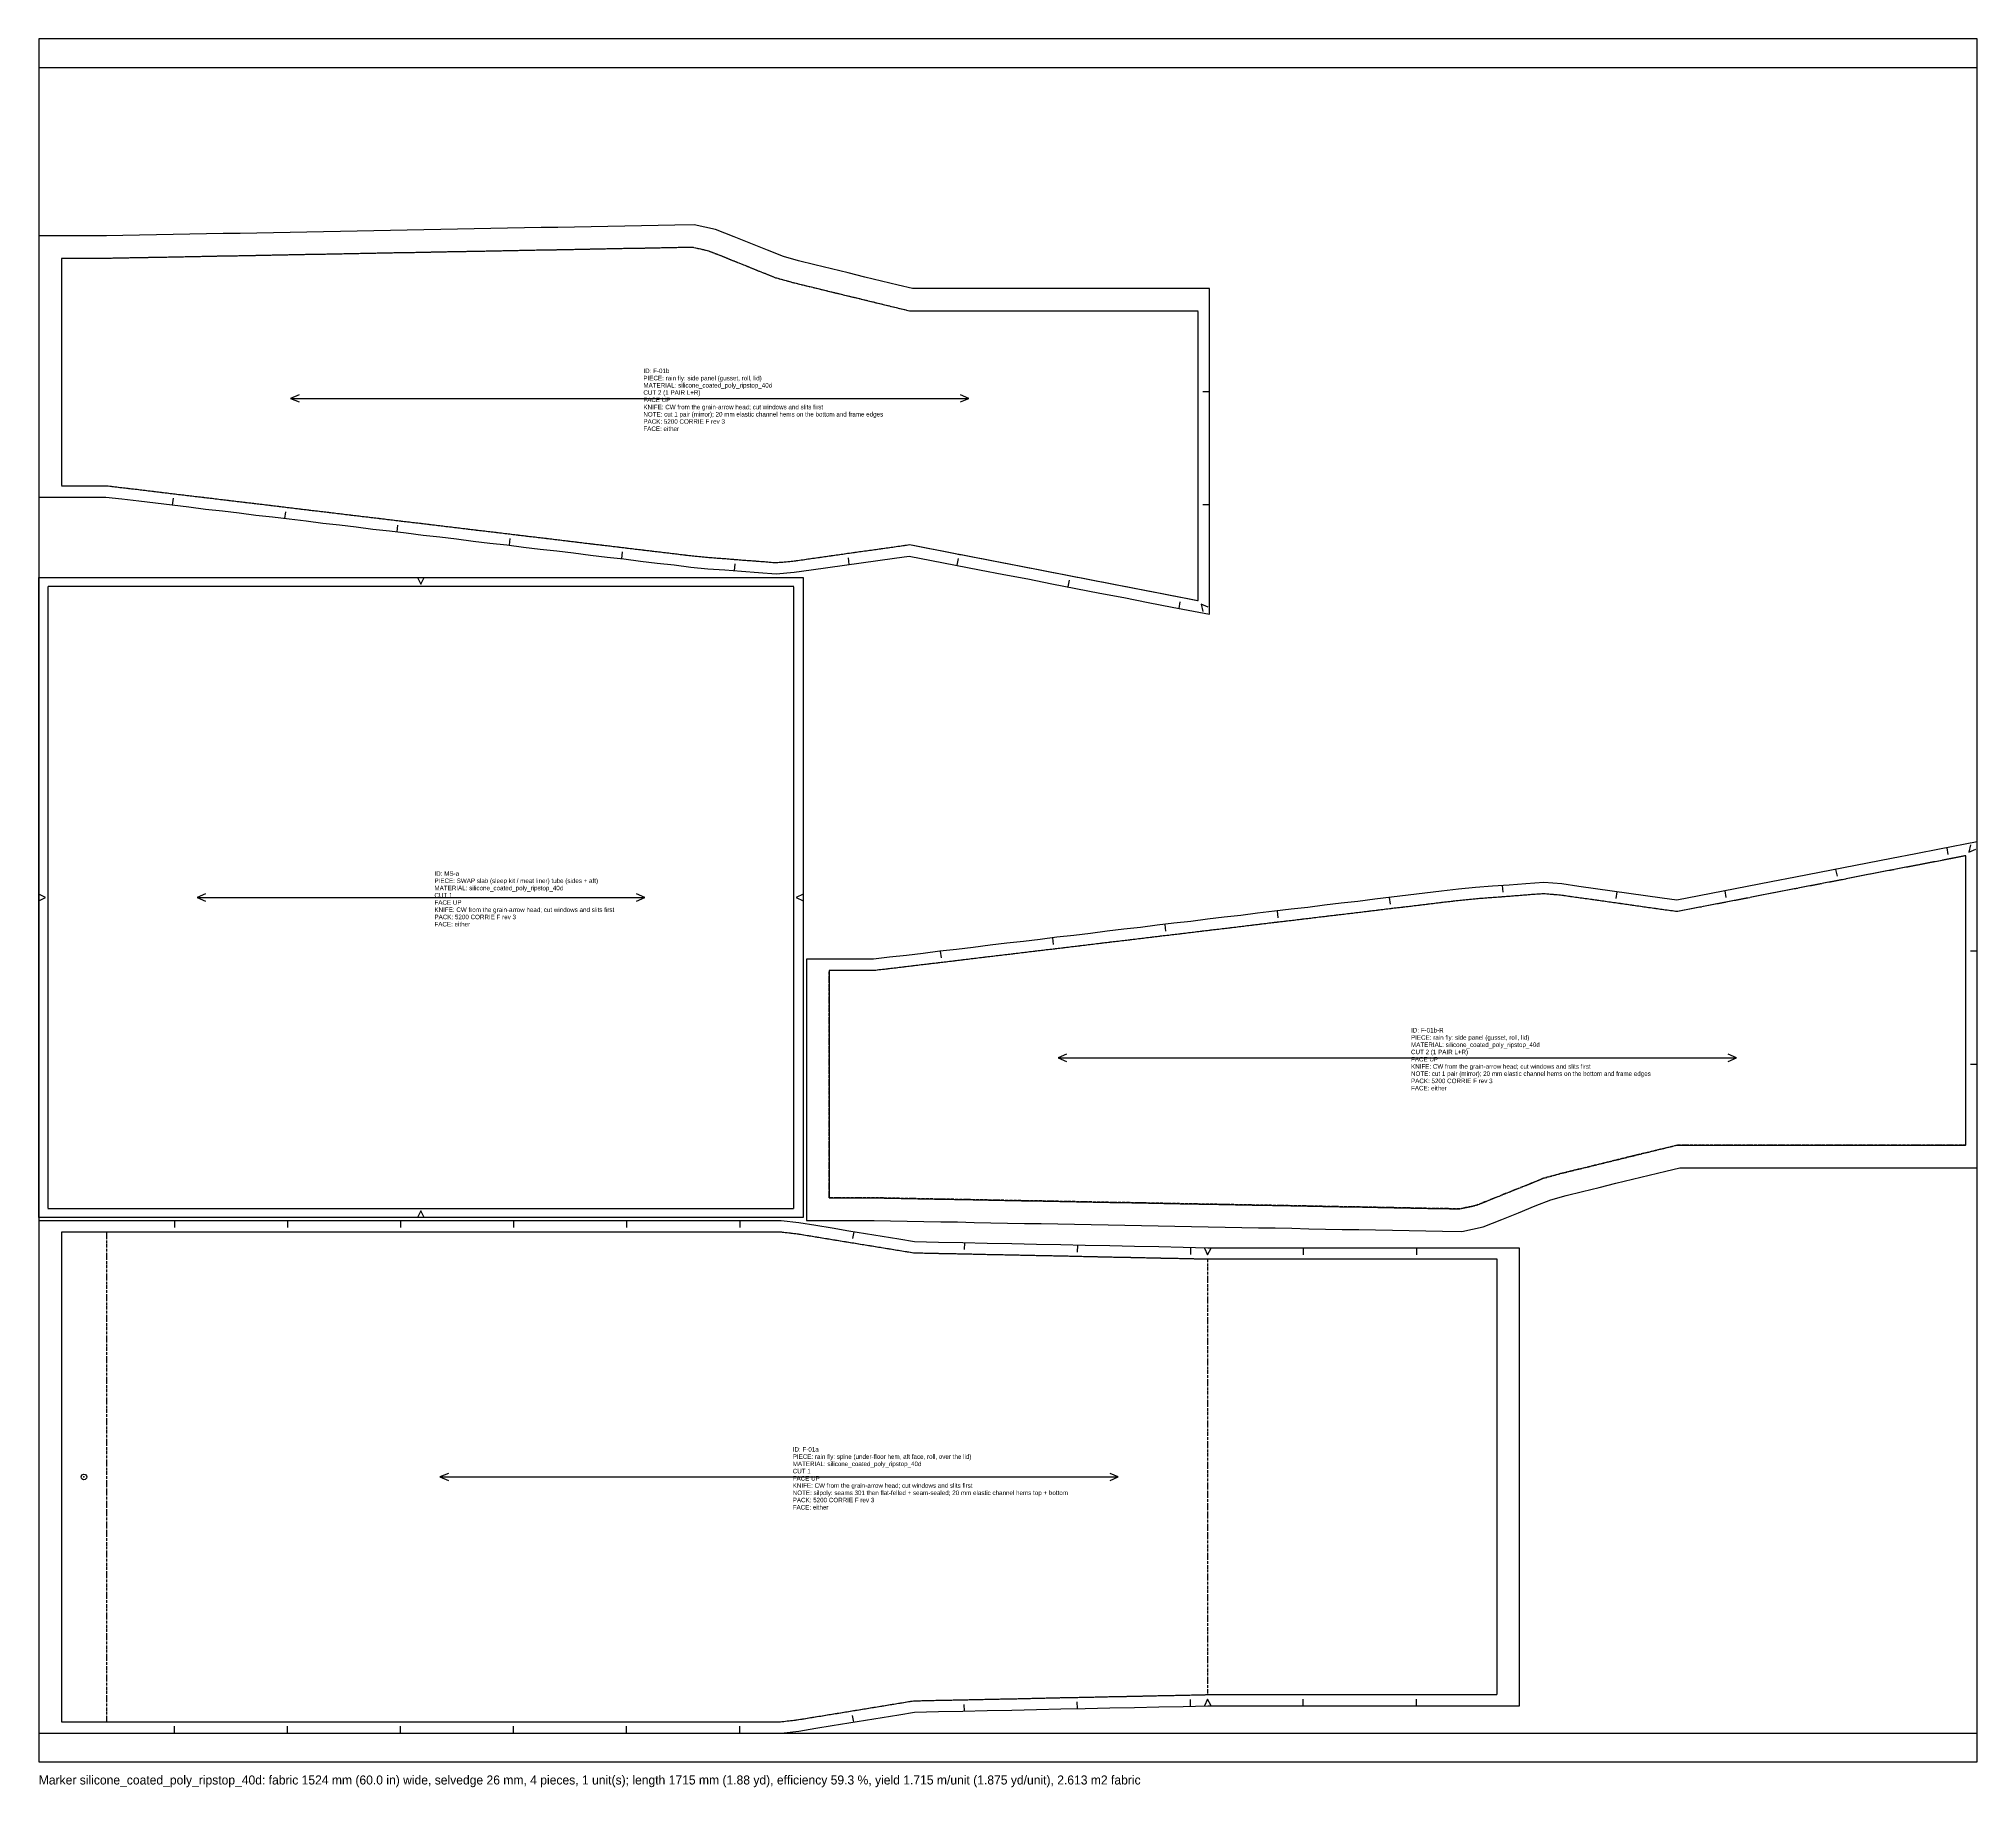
# Model space of a CAD drawing. Header units: millimetres. Extents: x 0 to 1715, y -22 to 1524.
import ezdxf

# ---------------------------------------------------------------- set-up
doc = ezdxf.new("R2010")
doc.units = ezdxf.units.MM
doc.linetypes.add('DASHDOT', pattern=[3.556, 2.54, -0.508, 0, -0.508])
doc.linetypes.add('DASHED', pattern=[1.524, 1.27, -0.254])
for name, color, linetype in [('CUT', 7, 'Continuous'), ('DRILL', 4, 'Continuous'), ('GRAIN', 5, 'Continuous'), ('INTERNAL', 6, 'Continuous'), ('NOTCH', 1, 'Continuous'), ('SEW', 3, 'Continuous'), ('TEXT', 2, 'Continuous')]:
    doc.layers.add(name, color=color, linetype=linetype)

msp = doc.modelspace()

# ---------------------------------------------------------------- linework, layer by layer
at = {"layer": 'CUT'}
for points in [[(59.8, 1349.7), (0, 1349.7), (0, 1118.7), (59.4, 1118.7), (73.6, 1117), (88.4, 1115.2), (103.2, 1113.5), (118, 1111.7), (132.8, 1109.9), (147.6, 1108.1), (162.4, 1106.4), (177.2, 1104.6), (192, 1102.8), (206.8, 1101.1), (221.6, 1099.3), (236.4, 1097.5), (251.2, 1095.7), (266, 1094), (280.8, 1092.2), (295.5, 1090.4), (310.3, 1088.7), (325.1, 1086.9), (339.9, 1085.1), (354.7, 1083.4), (369.5, 1081.6), (384.3, 1079.8), (399.1, 1078), (413.9, 1076.3), (428.7, 1074.5), (443.5, 1072.7), (458.3, 1071), (473.1, 1069.2), (487.9, 1067.4), (502.7, 1065.6), (517.5, 1063.9), (532.3, 1062.1), (547.1, 1060.3), (561.9, 1058.6), (576.8, 1056.8), (591.8, 1055.3), (606.8, 1054.2), (621.6, 1053), (636.5, 1051.9), (652.2, 1050.7), (668.1, 1052.1), (683.1, 1054.2), (697.9, 1056.3), (712.6, 1058.4), (727.4, 1060.5), (742.1, 1062.5), (756.9, 1064.6), (770, 1066.5), (789.6, 1062.7), (810.9, 1058.5), (832.2, 1054.4), (853.5, 1050.3), (874.8, 1046.2), (896, 1042), (917.3, 1037.9), (938.6, 1033.8), (959.9, 1029.7), (981.2, 1025.5), (1002.4, 1021.4), (1035.6, 1015), (1035.6, 1303.1), (1004.3, 1303.1), (983.1, 1303.1), (961.8, 1303.1), (940.5, 1303.1), (919.2, 1303.1), (897.9, 1303.1), (876.7, 1303.1), (855.4, 1303.1), (834.1, 1303.1), (812.8, 1303.1), (791.5, 1303.1), (772.7, 1303.1), (760.2, 1306.1), (745.5, 1309.7), (730.7, 1313.3), (716, 1316.9), (701.2, 1320.5), (686.4, 1324.1), (672, 1327.6), (658.6, 1331.3), (644.7, 1336.9), (629.9, 1342.8), (615, 1348.8), (598.6, 1355.4), (579.8, 1359.5), (562.7, 1359.2), (547.9, 1358.9), (533.1, 1358.6), (518.3, 1358.4), (503.5, 1358.1), (488.7, 1357.8), (473.9, 1357.5), (459.1, 1357.2), (444.3, 1357), (429.5, 1356.7), (414.7, 1356.4), (399.9, 1356.1), (385.1, 1355.8), (370.3, 1355.6), (355.5, 1355.3), (340.7, 1355), (325.9, 1354.7), (311.2, 1354.4), (296.4, 1354.2), (281.6, 1353.9), (266.8, 1353.6), (252, 1353.3), (237.2, 1353), (222.4, 1352.8), (207.6, 1352.5), (192.8, 1352.2), (178, 1351.9), (163.2, 1351.7), (148.4, 1351.4), (133.6, 1351.1), (118.8, 1350.8), (104, 1350.5), (89.2, 1350.3), (74.4, 1350)], [(0, 1047.5), (676, 1047.5), (676, 481.5), (0, 481.5)], [(679, 709.9), (679, 478.9), (738.8, 478.9), (753.4, 478.6), (768.2, 478.3), (783, 478), (797.8, 477.7), (812.6, 477.5), (827.4, 477.2), (842.2, 476.9), (857, 476.6), (871.8, 476.3), (886.6, 476.1), (901.4, 475.8), (916.2, 475.5), (931, 475.2), (945.8, 475), (960.6, 474.7), (975.4, 474.4), (990.2, 474.1), (1004.9, 473.8), (1019.7, 473.6), (1034.5, 473.3), (1049.3, 473), (1064.1, 472.7), (1078.9, 472.4), (1093.7, 472.2), (1108.5, 471.9), (1123.3, 471.6), (1138.1, 471.3), (1152.9, 471), (1167.7, 470.8), (1182.5, 470.5), (1197.3, 470.2), (1212.1, 469.9), (1226.9, 469.6), (1241.7, 469.4), (1258.8, 469), (1277.6, 473.2), (1294, 479.7), (1308.9, 485.7), (1323.7, 491.7), (1337.6, 497.2), (1351, 501), (1365.4, 504.5), (1380.2, 508.1), (1395, 511.7), (1409.7, 515.3), (1424.5, 518.9), (1439.2, 522.4), (1451.7, 525.5), (1470.5, 525.5), (1491.8, 525.5), (1513.1, 525.5), (1534.4, 525.5), (1555.7, 525.5), (1576.9, 525.5), (1598.2, 525.5), (1619.5, 525.5), (1640.8, 525.5), (1662.1, 525.5), (1683.3, 525.5), (1714.6, 525.5), (1714.6, 813.6), (1681.4, 807.2), (1660.2, 803), (1638.9, 798.9), (1617.6, 794.8), (1596.3, 790.7), (1575, 786.5), (1553.8, 782.4), (1532.5, 778.3), (1511.2, 774.2), (1489.9, 770), (1468.6, 765.9), (1449, 762.1), (1435.9, 763.9), (1421.1, 766), (1406.4, 768.1), (1391.6, 770.2), (1376.9, 772.3), (1362.1, 774.3), (1347.1, 776.5), (1331.2, 777.9), (1315.5, 776.7), (1300.6, 775.5), (1285.8, 774.4), (1270.8, 773.2), (1255.8, 771.8), (1240.9, 770), (1226.1, 768.2), (1211.3, 766.5), (1196.5, 764.7), (1181.7, 762.9), (1166.9, 761.1), (1152.1, 759.4), (1137.3, 757.6), (1122.5, 755.8), (1107.7, 754.1), (1092.9, 752.3), (1078.1, 750.5), (1063.3, 748.7), (1048.5, 747), (1033.7, 745.2), (1018.9, 743.4), (1004.1, 741.7), (989.3, 739.9), (974.5, 738.1), (959.8, 736.4), (945, 734.6), (930.2, 732.8), (915.4, 731), (900.6, 729.3), (885.8, 727.5), (871, 725.7), (856.2, 724), (841.4, 722.2), (826.6, 720.4), (811.8, 718.6), (797, 716.9), (782.2, 715.1), (767.4, 713.3), (752.6, 711.6), (738.4, 709.9)], [(60, 478.5), (0, 478.5), (0, 25.5), (60, 25.5), (74.9, 25.5), (89.8, 25.5), (104.7, 25.5), (119.6, 25.5), (134.5, 25.5), (149.4, 25.5), (164.3, 25.5), (179.2, 25.5), (194.1, 25.5), (209, 25.5), (223.9, 25.5), (238.8, 25.5), (253.7, 25.5), (268.6, 25.5), (283.5, 25.5), (298.4, 25.5), (313.3, 25.5), (328.2, 25.5), (343.1, 25.5), (358, 25.5), (372.9, 25.5), (387.8, 25.5), (402.7, 25.5), (417.6, 25.5), (432.5, 25.5), (447.4, 25.5), (462.3, 25.5), (477.2, 25.5), (492.1, 25.5), (507, 25.5), (521.9, 25.5), (536.8, 25.5), (551.8, 25.5), (566.7, 25.5), (581.6, 25.5), (596.5, 25.5), (611.4, 25.5), (626.3, 25.5), (641.2, 25.5), (656.6, 25.5), (672.2, 27.3), (687.2, 29.7), (701.9, 32.1), (716.6, 34.5), (731.3, 36.9), (746, 39.3), (760.7, 41.7), (774.7, 44), (795.7, 44.5), (817.4, 44.9), (839, 45.4), (860.7, 45.8), (882.4, 46.3), (904.1, 46.8), (925.7, 47.2), (947.4, 47.7), (969.1, 48.1), (990.8, 48.6), (1012.4, 49), (1034, 49.5), (1309.9, 49.5), (1309.9, 454.5), (1034, 454.5), (1012.4, 455), (990.8, 455.4), (969.1, 455.9), (947.4, 456.3), (925.7, 456.8), (904.1, 457.2), (882.4, 457.7), (860.7, 458.2), (839, 458.6), (817.4, 459.1), (795.7, 459.5), (774.7, 460), (760.7, 462.3), (746, 464.7), (731.3, 467.1), (716.6, 469.5), (701.9, 471.9), (687.2, 474.3), (672.2, 476.7), (656.6, 478.5), (641.2, 478.5), (626.3, 478.5), (611.4, 478.5), (596.5, 478.5), (581.6, 478.5), (566.7, 478.5), (551.8, 478.5), (536.8, 478.5), (521.9, 478.5), (507, 478.5), (492.1, 478.5), (477.2, 478.5), (462.3, 478.5), (447.4, 478.5), (432.5, 478.5), (417.6, 478.5), (402.7, 478.5), (387.8, 478.5), (372.9, 478.5), (358, 478.5), (343.1, 478.5), (328.2, 478.5), (313.3, 478.5), (298.4, 478.5), (283.5, 478.5), (268.6, 478.5), (253.7, 478.5), (238.8, 478.5), (223.9, 478.5), (209, 478.5), (194.1, 478.5), (179.2, 478.5), (164.3, 478.5), (149.4, 478.5), (134.5, 478.5), (119.6, 478.5), (104.7, 478.5), (89.8, 478.5), (74.9, 478.5)]]:
    msp.add_lwpolyline(points, close=True, dxfattribs=at)
at = {"layer": 'DRILL'}
msp.add_circle((40, 252), 2.5, dxfattribs=at)
msp.add_point((40, 252), dxfattribs=at)
at = {"layer": 'GRAIN'}
for points in [[(230.2, 1209), (222.8, 1205.9), (230.2, 1202.8)], [(222.8, 1205.9), (822.8, 1205.9)], [(815.4, 1202.8), (822.8, 1205.9), (815.4, 1209)], [(147.4, 767.6), (140, 764.5), (147.4, 761.4)], [(140, 764.5), (536, 764.5)], [(528.6, 761.4), (536, 764.5), (528.6, 767.6)], [(909.2, 625.8), (901.8, 622.7), (909.2, 619.5)], [(901.8, 622.7), (1501.8, 622.7)], [(1494.4, 619.5), (1501.8, 622.7), (1494.4, 625.8)], [(362.3, 255.1), (354.9, 252), (362.3, 248.9)], [(354.9, 252), (954.9, 252)], [(947.6, 248.9), (954.9, 252), (947.6, 255.1)]]:
    msp.add_lwpolyline(points, dxfattribs=at)
at = {"layer": 'INTERNAL', "linetype": 'DASHDOT'}
for points in [[(1025.6, 1283.1), (1004.3, 1283.1), (983.1, 1283.1), (961.8, 1283.1), (940.5, 1283.1), (919.2, 1283.1), (897.9, 1283.1), (876.7, 1283.1), (855.4, 1283.1), (834.1, 1283.1), (812.8, 1283.1), (791.5, 1283.1), (770.3, 1283.1), (755.5, 1286.7), (740.7, 1290.3), (726, 1293.9), (711.2, 1297.4), (696.5, 1301), (681.7, 1304.6), (667, 1308.2), (652.1, 1312.4), (637.3, 1318.3), (622.4, 1324.3), (607.6, 1330.3), (592.7, 1336.2), (577.9, 1339.5), (563.1, 1339.2), (548.3, 1338.9), (533.5, 1338.6), (518.7, 1338.4), (503.9, 1338.1), (489.1, 1337.8), (474.3, 1337.5), (459.5, 1337.2), (444.7, 1337), (429.9, 1336.7), (415.1, 1336.4), (400.3, 1336.1), (385.5, 1335.8), (370.7, 1335.6), (355.9, 1335.3), (341.1, 1335), (326.3, 1334.7), (311.5, 1334.5), (296.7, 1334.2), (281.9, 1333.9), (267.1, 1333.6), (252.3, 1333.3), (237.6, 1333.1), (222.8, 1332.8), (208, 1332.5), (193.2, 1332.2), (178.4, 1331.9), (163.6, 1331.7), (148.8, 1331.4), (134, 1331.1), (119.2, 1330.8), (104.4, 1330.5), (89.6, 1330.3), (74.8, 1330), (60, 1329.7), (20, 1329.7)], [(20, 1329.7), (20, 1128.7)], [(699, 498.9), (699, 699.9)], [(1704.6, 545.5), (1683.3, 545.5), (1662.1, 545.5), (1640.8, 545.5), (1619.5, 545.5), (1598.2, 545.5), (1576.9, 545.5), (1555.7, 545.5), (1534.4, 545.5), (1513.1, 545.5), (1491.8, 545.5), (1470.5, 545.5), (1449.3, 545.5), (1434.5, 541.9), (1419.7, 538.3), (1405, 534.7), (1390.2, 531.1), (1375.5, 527.5), (1360.7, 523.9), (1346, 520.3), (1331.1, 516.2), (1316.3, 510.2), (1301.4, 504.3), (1286.6, 498.3), (1271.7, 492.3), (1256.9, 489.1), (1242.1, 489.4), (1227.3, 489.6), (1212.5, 489.9), (1197.7, 490.2), (1182.9, 490.5), (1168.1, 490.8), (1153.3, 491), (1138.5, 491.3), (1123.7, 491.6), (1108.9, 491.9), (1094.1, 492.2), (1079.3, 492.4), (1064.5, 492.7), (1049.7, 493), (1034.9, 493.3), (1020.1, 493.5), (1005.3, 493.8), (990.5, 494.1), (975.7, 494.4), (960.9, 494.7), (946.1, 494.9), (931.3, 495.2), (916.6, 495.5), (901.8, 495.8), (887, 496.1), (872.2, 496.3), (857.4, 496.6), (842.6, 496.9), (827.8, 497.2), (813, 497.5), (798.2, 497.7), (783.4, 498), (768.6, 498.3), (753.8, 498.6), (739, 498.9), (699, 498.9)], [(20, 468.5), (20, 35.5)], [(60, 468.5), (60, 35.5)], [(1033.9, 444.5), (1033.9, 59.5)], [(1289.9, 59.5), (1289.9, 444.5)]]:
    msp.add_lwpolyline(points, dxfattribs=at)
at = {"layer": 'NOTCH'}
for points in [[(1035.6, 1211.7), (1029.6, 1211.7)], [(118.4, 1111.6), (119.1, 1117.6)], [(217.7, 1099.8), (218.4, 1105.7)], [(1035.6, 1111.7), (1029.6, 1111.7)], [(317, 1087.9), (317.7, 1093.8)], [(416.3, 1076), (417, 1081.9)], [(515.6, 1064.1), (516.3, 1070.1)], [(716.9, 1059), (716.1, 1064.9)], [(812.3, 1058.3), (813.4, 1064.2)], [(335, 1047.5), (338, 1041.5), (341, 1047.5)], [(615.4, 1053.5), (615.9, 1059.5)], [(910.4, 1039.2), (911.6, 1045.1)], [(1008.6, 1020.2), (1009.7, 1026.1)], [(1034.3, 1021.2), (1028.1, 1024), (1029.6, 1017.4)], [(1687.6, 808.4), (1688.7, 802.5)], [(1708.6, 811.1), (1707.1, 804.6), (1713.3, 807.3)], [(1589.4, 789.3), (1590.6, 783.4)], [(1294.4, 775), (1294.9, 769.1)], [(0, 761.5), (6, 764.5), (0, 767.5)], [(676, 767.5), (670, 764.5), (676, 761.5)], [(1194.6, 764.5), (1195.3, 758.5)], [(1395.9, 769.6), (1395.1, 763.6)], [(1491.3, 770.3), (1492.4, 764.4)], [(996, 740.7), (996.7, 734.7)], [(1095.3, 752.6), (1096, 746.6)], [(896.7, 728.8), (897.4, 722.8)], [(797.4, 716.9), (798.1, 711)], [(1714.6, 716.9), (1708.6, 716.9)], [(1714.6, 616.9), (1708.6, 616.9)], [(341, 481.5), (338, 487.5), (335, 481.5)], [(120, 478.5), (120, 472.5)], [(220, 478.5), (220, 472.5)], [(320, 478.5), (320, 472.5)], [(420, 478.5), (420, 472.5)], [(520, 478.5), (520, 472.5)], [(620, 478.5), (620, 472.5)], [(720.9, 468.8), (719.9, 462.9)], [(818.7, 459.1), (818.6, 453.1)], [(918.7, 456.9), (918.6, 450.9)], [(1018.7, 454.8), (1018.6, 448.8)], [(1031, 454.5), (1033.9, 448.5), (1037, 454.5)], [(1118.5, 454.5), (1118.5, 448.5)], [(1218.5, 454.5), (1218.5, 448.5)], [(918.7, 47.1), (918.6, 53.1)], [(1018.7, 49.2), (1018.6, 55.2)], [(1037, 49.5), (1033.9, 55.5), (1031, 49.5)], [(1118.5, 49.5), (1118.5, 55.5)], [(1218.5, 49.5), (1218.5, 55.5)], [(720.9, 35.2), (719.9, 41.1)], [(818.7, 44.9), (818.6, 50.9)], [(120, 25.5), (120, 31.5)], [(220, 25.5), (220, 31.5)], [(320, 25.5), (320, 31.5)], [(420, 25.5), (420, 31.5)], [(520, 25.5), (520, 31.5)], [(620, 25.5), (620, 31.5)]]:
    msp.add_lwpolyline(points, dxfattribs=at)
at = {"layer": 'SEW', "linetype": 'DASHED'}
for points in [[(20, 1329.7), (20, 1128.7), (60, 1128.7), (74.8, 1126.9), (89.6, 1125.2), (104.4, 1123.4), (119.2, 1121.6), (134, 1119.8), (148.8, 1118.1), (163.6, 1116.3), (178.4, 1114.5), (193.2, 1112.8), (208, 1111), (222.8, 1109.2), (237.6, 1107.4), (252.3, 1105.7), (267.1, 1103.9), (281.9, 1102.1), (296.7, 1100.4), (311.5, 1098.6), (326.3, 1096.8), (341.1, 1095.1), (355.9, 1093.3), (370.7, 1091.5), (385.5, 1089.7), (400.3, 1088), (415.1, 1086.2), (429.9, 1084.4), (444.7, 1082.7), (459.5, 1080.9), (474.3, 1079.1), (489.1, 1077.3), (503.9, 1075.6), (518.7, 1073.8), (533.5, 1072), (548.3, 1070.3), (563.1, 1068.5), (577.9, 1066.7), (592.7, 1065.3), (607.6, 1064.2), (622.4, 1063), (637.3, 1061.9), (652.1, 1060.7), (667, 1062), (681.7, 1064.1), (696.5, 1066.2), (711.2, 1068.3), (726, 1070.4), (740.7, 1072.4), (755.5, 1074.5), (770.3, 1076.6), (791.5, 1072.5), (812.8, 1068.3), (834.1, 1064.2), (855.4, 1060.1), (876.7, 1056), (897.9, 1051.8), (919.2, 1047.7), (940.5, 1043.6), (961.8, 1039.5), (983.1, 1035.3), (1004.3, 1031.2), (1025.6, 1027.1), (1025.6, 1283.1), (1004.3, 1283.1), (983.1, 1283.1), (961.8, 1283.1), (940.5, 1283.1), (919.2, 1283.1), (897.9, 1283.1), (876.7, 1283.1), (855.4, 1283.1), (834.1, 1283.1), (812.8, 1283.1), (791.5, 1283.1), (770.3, 1283.1), (755.5, 1286.7), (740.7, 1290.3), (726, 1293.9), (711.2, 1297.4), (696.5, 1301), (681.7, 1304.6), (667, 1308.2), (652.1, 1312.4), (637.3, 1318.3), (622.4, 1324.3), (607.6, 1330.3), (592.7, 1336.2), (577.9, 1339.5), (563.1, 1339.2), (548.3, 1338.9), (533.5, 1338.6), (518.7, 1338.4), (503.9, 1338.1), (489.1, 1337.8), (474.3, 1337.5), (459.5, 1337.2), (444.7, 1337), (429.9, 1336.7), (415.1, 1336.4), (400.3, 1336.1), (385.5, 1335.8), (370.7, 1335.6), (355.9, 1335.3), (341.1, 1335), (326.3, 1334.7), (311.5, 1334.5), (296.7, 1334.2), (281.9, 1333.9), (267.1, 1333.6), (252.3, 1333.3), (237.6, 1333.1), (222.8, 1332.8), (208, 1332.5), (193.2, 1332.2), (178.4, 1331.9), (163.6, 1331.7), (148.8, 1331.4), (134, 1331.1), (119.2, 1330.8), (104.4, 1330.5), (89.6, 1330.3), (74.8, 1330), (60, 1329.7)], [(8, 1039.5), (8, 489.5), (668, 489.5), (668, 1039.5)], [(699, 498.9), (739, 498.9), (753.8, 498.6), (768.6, 498.3), (783.4, 498), (798.2, 497.7), (813, 497.5), (827.8, 497.2), (842.6, 496.9), (857.4, 496.6), (872.2, 496.3), (887, 496.1), (901.8, 495.8), (916.6, 495.5), (931.3, 495.2), (946.1, 494.9), (960.9, 494.7), (975.7, 494.4), (990.5, 494.1), (1005.3, 493.8), (1020.1, 493.5), (1034.9, 493.3), (1049.7, 493), (1064.5, 492.7), (1079.3, 492.4), (1094.1, 492.2), (1108.9, 491.9), (1123.7, 491.6), (1138.5, 491.3), (1153.3, 491), (1168.1, 490.8), (1182.9, 490.5), (1197.7, 490.2), (1212.5, 489.9), (1227.3, 489.6), (1242.1, 489.4), (1256.9, 489.1), (1271.7, 492.3), (1286.6, 498.3), (1301.4, 504.3), (1316.3, 510.2), (1331.1, 516.2), (1346, 520.3), (1360.7, 523.9), (1375.5, 527.5), (1390.2, 531.1), (1405, 534.7), (1419.7, 538.3), (1434.5, 541.9), (1449.3, 545.5), (1470.5, 545.5), (1491.8, 545.5), (1513.1, 545.5), (1534.4, 545.5), (1555.7, 545.5), (1576.9, 545.5), (1598.2, 545.5), (1619.5, 545.5), (1640.8, 545.5), (1662.1, 545.5), (1683.3, 545.5), (1704.6, 545.5), (1704.6, 801.5), (1683.3, 797.3), (1662.1, 793.2), (1640.8, 789.1), (1619.5, 785), (1598.2, 780.8), (1576.9, 776.7), (1555.7, 772.6), (1534.4, 768.5), (1513.1, 764.3), (1491.8, 760.2), (1470.5, 756.1), (1449.3, 752), (1434.5, 754), (1419.7, 756.1), (1405, 758.2), (1390.2, 760.3), (1375.5, 762.4), (1360.7, 764.4), (1346, 766.5), (1331.1, 767.8), (1316.3, 766.7), (1301.4, 765.5), (1286.6, 764.4), (1271.7, 763.3), (1256.9, 761.8), (1242.1, 760.1), (1227.3, 758.3), (1212.5, 756.5), (1197.7, 754.8), (1182.9, 753), (1168.1, 751.2), (1153.3, 749.4), (1138.5, 747.7), (1123.7, 745.9), (1108.9, 744.1), (1094.1, 742.4), (1079.3, 740.6), (1064.5, 738.8), (1049.7, 737), (1034.9, 735.3), (1020.1, 733.5), (1005.3, 731.7), (990.5, 730), (975.7, 728.2), (960.9, 726.4), (946.1, 724.7), (931.3, 722.9), (916.6, 721.1), (901.8, 719.3), (887, 717.6), (872.2, 715.8), (857.4, 714), (842.6, 712.3), (827.8, 710.5), (813, 708.7), (798.2, 706.9), (783.4, 705.2), (768.6, 703.4), (753.8, 701.6), (739, 699.9), (699, 699.9)], [(20, 468.5), (20, 35.5), (60, 35.5), (74.9, 35.5), (89.8, 35.5), (104.7, 35.5), (119.6, 35.5), (134.5, 35.5), (149.4, 35.5), (164.3, 35.5), (179.2, 35.5), (194.1, 35.5), (209, 35.5), (223.9, 35.5), (238.8, 35.5), (253.7, 35.5), (268.6, 35.5), (283.5, 35.5), (298.4, 35.5), (313.3, 35.5), (328.2, 35.5), (343.1, 35.5), (358, 35.5), (372.9, 35.5), (387.8, 35.5), (402.7, 35.5), (417.6, 35.5), (432.5, 35.5), (447.4, 35.5), (462.3, 35.5), (477.2, 35.5), (492.1, 35.5), (507, 35.5), (521.9, 35.5), (536.8, 35.5), (551.8, 35.5), (566.7, 35.5), (581.6, 35.5), (596.5, 35.5), (611.4, 35.5), (626.3, 35.5), (641.2, 35.5), (656.1, 35.5), (670.9, 37.2), (685.6, 39.6), (700.3, 42), (715, 44.4), (729.7, 46.8), (744.4, 49.2), (759.1, 51.6), (773.8, 54), (795.5, 54.5), (817.2, 54.9), (838.8, 55.4), (860.5, 55.8), (882.2, 56.3), (903.8, 56.8), (925.5, 57.2), (947.2, 57.7), (968.9, 58.1), (990.5, 58.6), (1012.2, 59), (1033.9, 59.5), (1289.9, 59.5), (1289.9, 444.5), (1033.9, 444.5), (1012.2, 445), (990.5, 445.4), (968.9, 445.9), (947.2, 446.3), (925.5, 446.8), (903.8, 447.3), (882.2, 447.7), (860.5, 448.2), (838.8, 448.6), (817.2, 449.1), (795.5, 449.5), (773.8, 450), (759.1, 452.4), (744.4, 454.8), (729.7, 457.2), (715, 459.6), (700.3, 462), (685.6, 464.4), (670.9, 466.8), (656.1, 468.5), (641.2, 468.5), (626.3, 468.5), (611.4, 468.5), (596.5, 468.5), (581.6, 468.5), (566.7, 468.5), (551.8, 468.5), (536.8, 468.5), (521.9, 468.5), (507, 468.5), (492.1, 468.5), (477.2, 468.5), (462.3, 468.5), (447.4, 468.5), (432.5, 468.5), (417.6, 468.5), (402.7, 468.5), (387.8, 468.5), (372.9, 468.5), (358, 468.5), (343.1, 468.5), (328.2, 468.5), (313.3, 468.5), (298.4, 468.5), (283.5, 468.5), (268.6, 468.5), (253.7, 468.5), (238.8, 468.5), (223.9, 468.5), (209, 468.5), (194.1, 468.5), (179.2, 468.5), (164.3, 468.5), (149.4, 468.5), (134.5, 468.5), (119.6, 468.5), (104.7, 468.5), (89.8, 468.5), (74.9, 468.5), (60, 468.5)]]:
    msp.add_lwpolyline(points, close=True, dxfattribs=at)
at = {"layer": 'TEXT', "linetype": 'DASHED'}
for p, q in [((0, 1498.5), (1714.6, 1498.5)), ((0, 25.5), (1714.6, 25.5))]:
    msp.add_line(p, q, dxfattribs=at)
at = {"layer": 'TEXT'}
msp.add_lwpolyline([(0, 0), (1714.6, 0), (1714.6, 1524), (0, 1524)], close=True, dxfattribs=at)

# ---------------------------------------------------------------- texts
for s, height, p in [('ID: F-01b', 4, (534.8, 1228.3)), ('PIECE: rain fly: side panel (gusset, roll, lid)', 4, (534.8, 1221.9)), ('MATERIAL: silicone_coated_poly_ripstop_40d', 4, (534.8, 1215.5)), ('CUT 2 (1 PAIR L+R)', 4, (534.8, 1209.1)), ('FACE UP', 4, (534.8, 1202.7)), ('KNIFE: CW from the grain-arrow head; cut windows and slits first', 4, (534.8, 1196.3)), ('NOTE: cut 1 pair (mirror); 20 mm elastic channel hems on the bottom and frame edges', 4, (534.8, 1189.9)), ('PACK: 5200 CORRIE F rev 3', 4, (534.8, 1183.5)), ('FACE: either', 4, (534.8, 1177.1)), ('PIECE: SWAP slab (sleep kit / meat liner) tube (sides + aft)', 4, (350, 777.3)), ('MATERIAL: silicone_coated_poly_ripstop_40d', 4, (350, 770.9)), ('ID: MS-a', 4, (350, 783.7)), ('CUT 1', 4, (350, 764.5)), ('FACE UP', 4, (350, 758.1)), ('KNIFE: CW from the grain-arrow head; cut windows and slits first', 4, (350, 751.7)), ('PACK: 5200 CORRIE F rev 3', 4, (350, 745.3)), ('FACE: either', 4, (350, 738.9)), ('ID: F-01b-R', 4, (1213.8, 645.1)), ('PIECE: rain fly: side panel (gusset, roll, lid)', 4, (1213.8, 638.7)), ('MATERIAL: silicone_coated_poly_ripstop_40d', 4, (1213.8, 632.3)), ('CUT 2 (1 PAIR L+R)', 4, (1213.8, 625.9)), ('FACE UP', 4, (1213.8, 619.5)), ('KNIFE: CW from the grain-arrow head; cut windows and slits first', 4, (1213.8, 613.1)), ('NOTE: cut 1 pair (mirror); 20 mm elastic channel hems on the bottom and frame edges', 4, (1213.8, 606.7)), ('PACK: 5200 CORRIE F rev 3', 4, (1213.8, 600.3)), ('FACE: either', 4, (1213.8, 593.9)), ('ID: F-01a', 4, (666.9, 274.4)), ('CUT 1', 4, (666.9, 255.2)), ('PIECE: rain fly: spine (under-floor hem, aft face, roll, over the lid)', 4, (666.9, 268)), ('MATERIAL: silicone_coated_poly_ripstop_40d', 4, (666.9, 261.6)), ('FACE UP', 4, (666.9, 248.8)), ('KNIFE: CW from the grain-arrow head; cut windows and slits first', 4, (666.9, 242.4)), ('NOTE: silpoly: seams 301 then flat-felled + seam-sealed; 20 mm elastic channel hems top + bottom', 4, (666.9, 236)), ('PACK: 5200 CORRIE F rev 3', 4, (666.9, 229.6)), ('FACE: either', 4, (666.9, 223.2)), ('Marker silicone_coated_poly_ripstop_40d: fabric 1524 mm (60.0 in) wide, selvedge 26 mm, 4 pieces, 1 unit(s); length 1715 mm (1.88 yd), efficiency 59.3 %, yield 1.715 m/unit (1.875 yd/unit), 2.613 m2 fabric', 8, (0, -20))]:
    msp.add_text(s, height=height, dxfattribs=at).set_placement(p)

doc.saveas('drawing.dxf')
